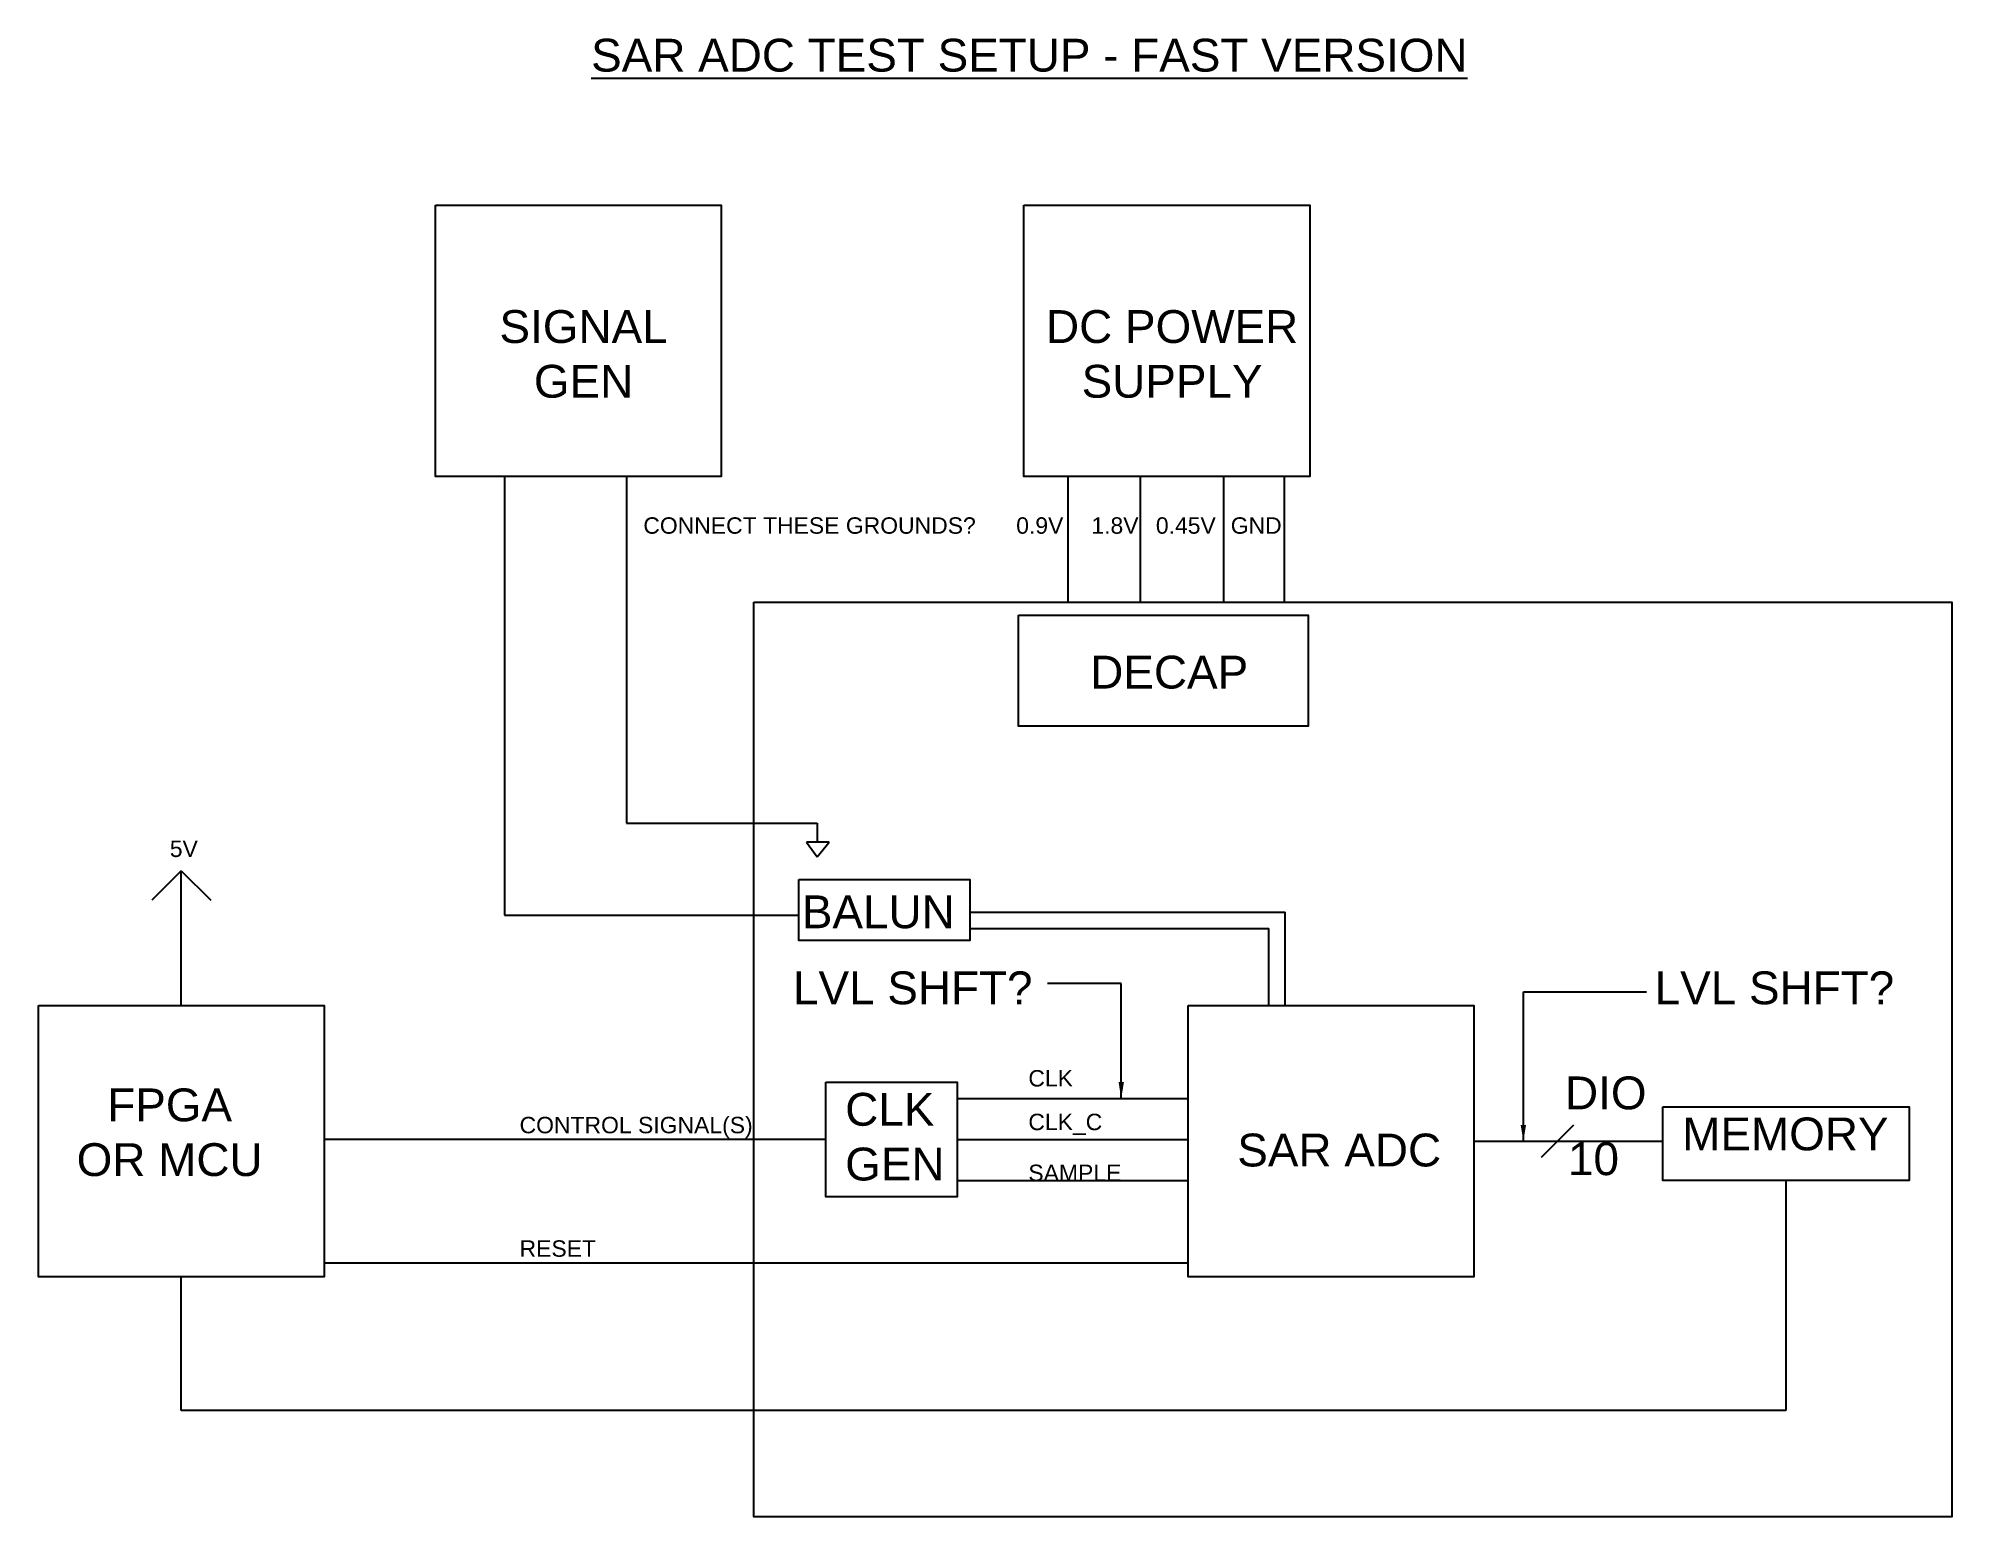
# Model space of a CAD drawing. Header units: inches. Extents: x 37 to 745, y -126 to 120.
# Drawn here: x 328 to 444.6, y 30 to 120.1 of the extents above; entities that cross this region are included whole.
import ezdxf

# ---------------------------------------------------------------- set-up
doc = ezdxf.new("R2010")
doc.units = ezdxf.units.IN
doc.header["$MEASUREMENT"] = 0
doc.styles.get("Standard").update_dxf_attribs({"font": 'arial.ttf'})
doc.dimstyles.get("Standard").update_dxf_attribs({"dimtxt": 0.18, "dimasz": 0.18, "dimexe": 0.18, "dimexo": 0.0625, "dimgap": 0.09, "dimtad": 0, "dimtih": 1, "dimtoh": 1, "dimdec": 4, "dimzin": 0, "dimdsep": 46, "dimtxsty": 'Standard', "dimcen": 0.09, "dimadec": 0, "dimazin": 0, "dimtfac": 1, "dimtdec": 4, "dimtofl": 0, "dimtmove": 0, "dimatfit": 3, "dimfxl": 1, "dimtolj": 1, "dimtzin": 0, "dimarcsym": 0})

msp = doc.modelspace()

# ---------------------------------------------------------------- texts
for s, height, p in [('CONNECT THESE GROUNDS?', 1, (364.88, 89.9)), ('0.9V', 1, (387.6, 89.9)), ('1.8V', 1, (392.18, 89.9)), ('0.45V', 1, (396.11, 89.9)), ('GND', 1, (400.67, 89.9)), ('DECAP', 2, (392.11, 80.47)), ('5V', 1, (336.03, 70.21)), ('BALUN', 2, (374.54, 65.87)), ('LVL SHFT?', 2, (374, 61.24)), ('LVL SHFT?', 2, (426.5, 61.24)), ('CLK', 1, (388.34, 56.23)), ('DIO', 2, (421.04, 54.84)), ('CONTROL SIGNAL(S)', 1, (357.34, 53.38)), ('CLK_C', 1, (388.34, 53.57)), ('SAR ADC', 2, (401.07, 51.36)), ('10', 2, (421.22, 50.83)), ('SAMPLE', 1, (388.34, 50.47)), ('RESET', 1, (357.34, 45.86))]:
    msp.add_text(s, height=height).set_placement(p)
at = {"char_height": 2}
for s, insert, width, attachment_point in [('{\\LSAR ADC TEST SETUP - FAST VERSION}', (388.4, 120.05), 103.6561, 2), ('SIGNAL \\PGEN', (361.24, 103.52), 15.4438, 2), ('DC POWER\\PSUPPLY', (397.1, 103.52), 15.4438, 2), ('FPGA \\POR MCU', (336.02, 56.11), 19.8121, 2), ('CLK \\PGEN', (377.18, 55.84), 12.3274, 1), ('MEMORY', (428.18, 54.34), 12.3274, 1)]:
    msp.add_mtext(s, dxfattribs=dict(at, insert=insert, width=width, attachment_point=attachment_point))

# ---------------------------------------------------------------- linework, layer by layer
for p, q in [((356.42, 93.38), (356.42, 66.67)), ((363.86, 93.38), (363.86, 72.28)), ((390.75, 93.38), (390.75, 85.74)), ((395.15, 93.38), (395.15, 85.74)), ((400.23, 93.38), (400.23, 85.74)), ((403.93, 93.38), (403.93, 85.74)), ((363.86, 72.28), (371.62, 72.28)), ((371.62, 72.28), (375.48, 72.28)), ((375.48, 72.28), (375.48, 71.11)), ((376.2, 71.11), (374.83, 71.11)), ((374.83, 71.11), (375.48, 70.22)), ((375.48, 70.22), (376.2, 71.11)), ((336.73, 69.37), (334.93, 67.57)), ((336.73, 61.16), (336.73, 69.37)), ((336.73, 69.37), (338.53, 67.57)), ((356.42, 66.67), (374.35, 66.67)), ((384.77, 66.85), (403.99, 66.85)), ((403.99, 61.16), (403.99, 66.85)), ((384.77, 65.85), (402.99, 65.85)), ((402.99, 61.16), (402.99, 65.85)), ((384, 55.5), (398.07, 55.5)), ((421.55, 53.88), (419.58, 51.91)), ((376, 53), (345.44, 53)), ((384, 53), (398.07, 53)), ((415.49, 52.89), (427, 52.89)), ((384, 50.5), (398.07, 50.5)), ((434.5, 50.5), (434.5, 36.5)), ((345.44, 45.48), (398.07, 45.48)), ((336.73, 36.5), (336.73, 44.63)), ((434.5, 36.5), (336.73, 36.5))]:
    msp.add_line(p, q)
for points in [[(352.21, 109.91), (369.63, 109.91), (369.63, 93.38), (352.21, 93.38)], [(388.07, 109.91), (405.49, 109.91), (405.49, 93.38), (388.07, 93.38)], [(371.62, 85.74), (444.6, 85.74), (444.6, 30.02), (371.62, 30.02)], [(387.73, 84.93), (405.38, 84.93), (405.38, 78.17), (387.73, 78.17)], [(374.35, 68.84), (384.77, 68.84), (384.77, 65.12), (374.35, 65.12)], [(328.02, 61.16), (345.44, 61.16), (345.44, 44.63), (328.02, 44.63)], [(398.07, 61.16), (415.49, 61.16), (415.49, 44.63), (398.07, 44.63)], [(376, 56.5), (384, 56.5), (384, 49.5), (376, 49.5)], [(427, 55), (442, 55), (442, 50.5), (427, 50.5)]]:
    msp.add_lwpolyline(points, close=True)

msp.set_redraw_order([(e.dxf.handle, doc.entitydb.next_handle()) for e in msp.query("TEXT MTEXT ATTDEF DIMENSION ARC_DIMENSION")])  # texts and dimensions are drawn at this point

# ---------------------------------------------------------------- leaders
for points in [[(394, 55.5), (394, 62.5), (389.5, 62.5)], [(418.5, 52.89), (418.5, 62), (426, 62)]]:
    msp.add_leader(points, dimstyle='Standard', override={"dimasz": 1, "dimgap": 0.09, "dimtad": 0})

doc.saveas('drawing.dxf')
